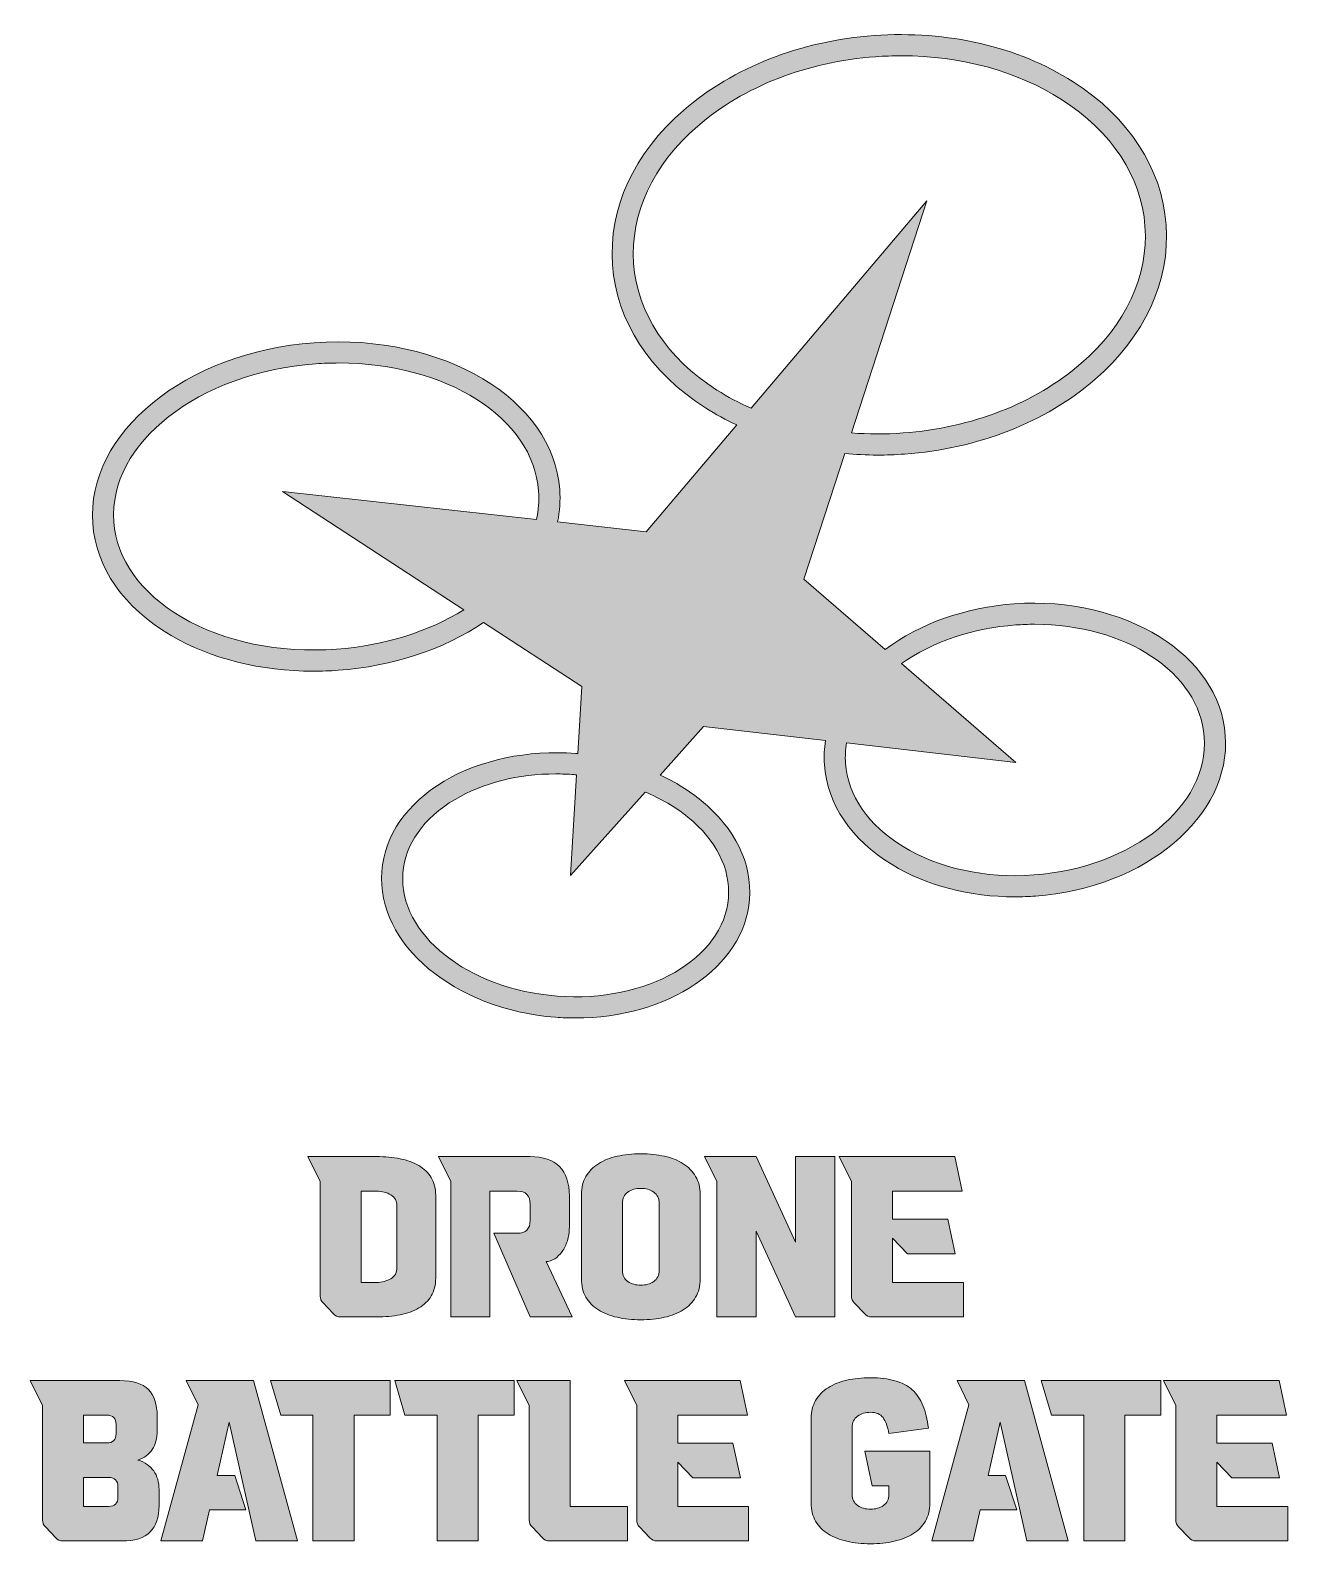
# Model space of a CAD drawing. Header units: millimetres. Extents: x 64.2 to 146.5, y -197.8 to -98.9.
import ezdxf

# ---------------------------------------------------------------- set-up
doc = ezdxf.new("R2010")
doc.units = ezdxf.units.MM
doc.header["$MEASUREMENT"] = 0
doc.layers.add('Layer 1', color=7, linetype='Continuous', lineweight=0)

# ---------------------------------------------------------------- blocks, each defined once
blk = doc.blocks.new('Block_1')
at = {"layer": 'Layer 1', "true_color": 0x858a8e, "transparency": 33554687}
h = blk.add_hatch(color=252, dxfattribs=at)
h.dxf.hatch_style = 2
edge = h.paths.add_edge_path()
edge.add_spline(control_points=[(85.862, -174.781), (85.862, -174.781), (85.862, -180.749), (85.862, -180.749), (85.862, -180.749), (86.851, -180.749), (86.851, -180.749), (87.217, -180.749), (87.532, -180.668), (87.797, -180.505), (88.061, -180.342), (88.193, -180.098), (88.193, -179.772), (88.193, -179.772), (88.193, -175.757), (88.193, -175.757), (88.193, -175.432), (88.061, -175.188), (87.797, -175.025), (87.532, -174.863), (87.217, -174.781), (86.851, -174.781), (86.851, -174.781), (85.862, -174.781), (85.862, -174.781)], knot_values=[0, 0, 0, 0, 1, 1, 1, 2, 2, 2, 3, 3, 3, 4, 4, 4, 5, 5, 5, 6, 6, 6, 7, 7, 7, 8, 8, 8, 8], degree=3, periodic=0)
edge = h.paths.add_edge_path()
edge.add_spline(control_points=[(86.851, -172.524), (87.412, -172.524), (87.929, -172.571), (88.401, -172.664), (88.872, -172.758), (89.281, -172.906), (89.627, -173.109), (89.973, -173.313), (90.243, -173.575), (90.439, -173.897), (90.634, -174.218), (90.731, -174.606), (90.731, -175.062), (90.731, -175.062), (90.731, -180.468), (90.731, -180.468), (90.731, -180.924), (90.634, -181.312), (90.439, -181.633), (90.243, -181.955), (89.973, -182.217), (89.627, -182.421), (89.281, -182.624), (88.872, -182.772), (88.401, -182.866), (87.929, -182.959), (87.412, -183.006), (86.851, -183.006), (86.851, -183.006), (84.496, -183.006), (84.496, -183.006), (84.317, -183.006), (84.166, -182.941), (84.044, -182.811), (84.044, -182.811), (83.361, -182.091), (83.361, -182.091), (83.239, -181.961), (83.178, -181.81), (83.178, -181.639), (83.178, -181.639), (83.178, -174.159), (83.178, -174.159), (83.178, -174.159), (82.372, -172.524), (82.372, -172.524), (82.372, -172.524), (86.851, -172.524), (86.851, -172.524)], knot_values=[0, 0, 0, 0, 1, 1, 1, 2, 2, 2, 3, 3, 3, 4, 4, 4, 5, 5, 5, 6, 6, 6, 7, 7, 7, 8, 8, 8, 9, 9, 9, 10, 10, 10, 11, 11, 11, 12, 12, 12, 13, 13, 13, 14, 14, 14, 15, 15, 15, 16, 16, 16, 16], degree=3, periodic=0)
h = blk.add_hatch(color=252, dxfattribs=at)
h.dxf.hatch_style = 2
edge = h.paths.add_edge_path()
edge.add_spline(control_points=[(91.708, -183.006), (91.708, -183.006), (91.708, -174.159), (91.708, -174.159), (91.708, -174.159), (90.902, -172.524), (90.902, -172.524), (90.902, -172.524), (96.906, -172.524), (96.906, -172.524), (97.752, -172.524), (98.391, -172.741), (98.822, -173.176), (99.253, -173.612), (99.469, -174.248), (99.469, -175.086), (99.469, -175.086), (99.469, -177.161), (99.469, -177.161), (99.469, -177.47), (99.426, -177.759), (99.341, -178.027), (99.255, -178.296), (99.141, -178.53), (98.999, -178.729), (98.857, -178.928), (98.694, -179.087), (98.511, -179.205), (98.328, -179.323), (98.139, -179.382), (97.944, -179.382), (97.944, -179.382), (99.652, -183.006), (99.652, -183.006), (99.652, -183.006), (96.906, -183.006), (96.906, -183.006), (96.906, -183.006), (94.527, -177.539), (94.527, -177.539), (94.527, -177.539), (96.052, -177.539), (96.052, -177.539), (96.621, -177.539), (96.906, -177.256), (96.906, -176.689), (96.906, -176.689), (96.906, -175.632), (96.906, -175.632), (96.906, -175.065), (96.621, -174.781), (96.052, -174.781), (96.052, -174.781), (94.27, -174.781), (94.27, -174.781), (94.27, -174.781), (94.27, -183.006), (94.27, -183.006), (94.27, -183.006), (91.708, -183.006), (91.708, -183.006)], knot_values=[0, 0, 0, 0, 1, 1, 1, 2, 2, 2, 3, 3, 3, 4, 4, 4, 5, 5, 5, 6, 6, 6, 7, 7, 7, 8, 8, 8, 9, 9, 9, 10, 10, 10, 11, 11, 11, 12, 12, 12, 13, 13, 13, 14, 14, 14, 15, 15, 15, 16, 16, 16, 17, 17, 17, 18, 18, 18, 19, 19, 19, 20, 20, 20, 20], degree=3, periodic=0)
h = blk.add_hatch(color=252, dxfattribs=at)
h.dxf.hatch_style = 2
edge = h.paths.add_edge_path()
edge.add_spline(control_points=[(102.947, -179.955), (102.947, -180.281), (103.064, -180.525), (103.301, -180.688), (103.536, -180.851), (103.817, -180.932), (104.143, -180.932), (104.468, -180.932), (104.749, -180.851), (104.985, -180.688), (105.221, -180.525), (105.339, -180.281), (105.339, -179.955), (105.339, -179.955), (105.339, -175.574), (105.339, -175.574), (105.339, -175.249), (105.221, -175.005), (104.985, -174.842), (104.749, -174.68), (104.468, -174.598), (104.143, -174.598), (103.817, -174.598), (103.536, -174.68), (103.301, -174.842), (103.064, -175.005), (102.947, -175.249), (102.947, -175.574), (102.947, -175.574), (102.947, -179.955), (102.947, -179.955)], knot_values=[0, 0, 0, 0, 1, 1, 1, 2, 2, 2, 3, 3, 3, 4, 4, 4, 5, 5, 5, 6, 6, 6, 7, 7, 7, 8, 8, 8, 9, 9, 9, 10, 10, 10, 10], degree=3, periodic=0)
edge = h.paths.add_edge_path()
edge.add_spline(control_points=[(100.262, -175.001), (100.262, -174.546), (100.36, -174.151), (100.555, -173.817), (100.75, -173.484), (101.021, -173.207), (101.366, -172.987), (101.712, -172.768), (102.121, -172.605), (102.593, -172.499), (103.064, -172.394), (103.581, -172.341), (104.143, -172.341), (104.704, -172.341), (105.221, -172.394), (105.692, -172.499), (106.164, -172.605), (106.573, -172.768), (106.919, -172.987), (107.265, -173.207), (107.535, -173.484), (107.73, -173.817), (107.926, -174.151), (108.023, -174.546), (108.023, -175.001), (108.023, -175.001), (108.023, -180.529), (108.023, -180.529), (108.023, -180.985), (107.926, -181.379), (107.73, -181.713), (107.535, -182.046), (107.265, -182.323), (106.919, -182.543), (106.573, -182.762), (106.164, -182.925), (105.692, -183.031), (105.221, -183.136), (104.704, -183.189), (104.143, -183.189), (103.581, -183.189), (103.064, -183.136), (102.593, -183.031), (102.121, -182.925), (101.712, -182.762), (101.366, -182.543), (101.021, -182.323), (100.75, -182.046), (100.555, -181.713), (100.36, -181.379), (100.262, -180.985), (100.262, -180.529), (100.262, -180.529), (100.262, -175.001), (100.262, -175.001)], knot_values=[0, 0, 0, 0, 1, 1, 1, 2, 2, 2, 3, 3, 3, 4, 4, 4, 5, 5, 5, 6, 6, 6, 7, 7, 7, 8, 8, 8, 9, 9, 9, 10, 10, 10, 11, 11, 11, 12, 12, 12, 13, 13, 13, 14, 14, 14, 15, 15, 15, 16, 16, 16, 17, 17, 17, 18, 18, 18, 18], degree=3, periodic=0)
h = blk.add_hatch(color=252, dxfattribs=at)
h.dxf.hatch_style = 2
edge = h.paths.add_edge_path()
edge.add_spline(control_points=[(111.684, -177.405), (111.684, -177.405), (111.684, -183.006), (111.684, -183.006), (111.684, -183.006), (109.121, -183.006), (109.121, -183.006), (109.121, -183.006), (109.121, -174.159), (109.121, -174.159), (109.121, -174.159), (108.316, -172.524), (108.316, -172.524), (108.316, -172.524), (111.684, -172.524), (111.684, -172.524), (111.684, -172.524), (114.259, -178.125), (114.259, -178.125), (114.259, -178.125), (114.259, -172.524), (114.259, -172.524), (114.259, -172.524), (116.822, -172.524), (116.822, -172.524), (116.822, -172.524), (116.822, -183.006), (116.822, -183.006), (116.822, -183.006), (114.259, -183.006), (114.259, -183.006), (114.259, -183.006), (111.684, -177.405), (111.684, -177.405)], knot_values=[0, 0, 0, 0, 1, 1, 1, 2, 2, 2, 3, 3, 3, 4, 4, 4, 5, 5, 5, 6, 6, 6, 7, 7, 7, 8, 8, 8, 9, 9, 9, 10, 10, 10, 11, 11, 11, 11], degree=3, periodic=0)
h = blk.add_hatch(color=252, dxfattribs=at)
h.dxf.hatch_style = 2
edge = h.paths.add_edge_path()
edge.add_spline(control_points=[(125.242, -180.749), (125.242, -180.749), (125.242, -183.006), (125.242, -183.006), (125.242, -183.006), (119.238, -183.006), (119.238, -183.006), (119.059, -183.006), (118.909, -182.941), (118.786, -182.811), (118.786, -182.811), (118.103, -182.091), (118.103, -182.091), (117.981, -181.961), (117.92, -181.81), (117.92, -181.639), (117.92, -181.639), (117.92, -174.159), (117.92, -174.159), (117.92, -174.159), (117.115, -172.524), (117.115, -172.524), (117.115, -172.524), (124.681, -172.524), (124.681, -172.524), (124.681, -172.524), (125.169, -174.781), (125.169, -174.781), (125.169, -174.781), (120.605, -174.781), (120.605, -174.781), (120.605, -174.781), (120.605, -176.624), (120.605, -176.624), (120.605, -176.624), (124.217, -176.624), (124.217, -176.624), (124.217, -176.624), (124.705, -178.882), (124.705, -178.882), (124.705, -178.882), (121.581, -178.882), (121.581, -178.882), (121.581, -178.882), (120.605, -177.856), (120.605, -177.856), (120.605, -177.856), (120.605, -180.749), (120.605, -180.749), (120.605, -180.749), (125.242, -180.749), (125.242, -180.749)], knot_values=[0, 0, 0, 0, 1, 1, 1, 2, 2, 2, 3, 3, 3, 4, 4, 4, 5, 5, 5, 6, 6, 6, 7, 7, 7, 8, 8, 8, 9, 9, 9, 10, 10, 10, 11, 11, 11, 12, 12, 12, 13, 13, 13, 14, 14, 14, 15, 15, 15, 16, 16, 16, 17, 17, 17, 17], degree=3, periodic=0)
h = blk.add_hatch(color=252, dxfattribs=at)
h.dxf.hatch_style = 2
edge = h.paths.add_edge_path()
edge.add_spline(control_points=[(123.046, -191.78), (123.046, -191.78), (123.046, -195.173), (123.046, -195.173), (123.046, -195.629), (122.948, -196.023), (122.752, -196.357), (122.557, -196.69), (122.287, -196.967), (121.941, -197.186), (121.595, -197.406), (121.186, -197.569), (120.715, -197.675), (120.243, -197.78), (119.726, -197.833), (119.165, -197.833), (118.604, -197.833), (118.087, -197.78), (117.615, -197.675), (117.143, -197.569), (116.734, -197.406), (116.389, -197.186), (116.043, -196.967), (115.772, -196.69), (115.577, -196.357), (115.382, -196.023), (115.284, -195.629), (115.284, -195.173), (115.284, -195.173), (115.284, -189.645), (115.284, -189.645), (115.284, -189.189), (115.382, -188.795), (115.577, -188.461), (115.772, -188.128), (116.043, -187.851), (116.389, -187.631), (116.734, -187.412), (117.143, -187.249), (117.615, -187.143), (118.087, -187.037), (118.604, -186.984), (119.165, -186.984), (119.783, -186.984), (120.316, -187.048), (120.763, -187.174), (121.211, -187.3), (121.585, -187.497), (121.886, -187.765), (122.187, -188.034), (122.423, -188.376), (122.594, -188.791), (122.765, -189.205), (122.883, -189.698), (122.948, -190.267), (122.948, -190.267), (120.373, -190.633), (120.373, -190.633), (120.283, -190.169), (120.153, -189.822), (119.983, -189.59), (119.812, -189.358), (119.539, -189.242), (119.165, -189.242), (118.839, -189.242), (118.559, -189.324), (118.323, -189.486), (118.087, -189.649), (117.969, -189.893), (117.969, -190.218), (117.969, -190.218), (117.969, -194.599), (117.969, -194.599), (117.969, -194.925), (118.087, -195.169), (118.323, -195.332), (118.559, -195.494), (118.839, -195.575), (119.165, -195.575), (119.49, -195.575), (119.771, -195.494), (120.007, -195.332), (120.243, -195.169), (120.361, -194.925), (120.361, -194.599), (120.361, -194.599), (120.361, -194.038), (120.361, -194.038), (120.361, -194.038), (119.275, -194.038), (119.275, -194.038), (119.275, -194.038), (118.787, -191.78), (118.787, -191.78), (118.787, -191.78), (123.046, -191.78), (123.046, -191.78)], knot_values=[0, 0, 0, 0, 1, 1, 1, 2, 2, 2, 3, 3, 3, 4, 4, 4, 5, 5, 5, 6, 6, 6, 7, 7, 7, 8, 8, 8, 9, 9, 9, 10, 10, 10, 11, 11, 11, 12, 12, 12, 13, 13, 13, 14, 14, 14, 15, 15, 15, 16, 16, 16, 17, 17, 17, 18, 18, 18, 19, 19, 19, 20, 20, 20, 21, 21, 21, 22, 22, 22, 23, 23, 23, 24, 24, 24, 25, 25, 25, 26, 26, 26, 27, 27, 27, 28, 28, 28, 29, 29, 29, 30, 30, 30, 31, 31, 31, 32, 32, 32, 32], degree=3, periodic=0)
h = blk.add_hatch(color=252, dxfattribs=at)
h.dxf.hatch_style = 2
edge = h.paths.add_edge_path()
edge.add_spline(control_points=[(69.339, -195.392), (69.746, -195.392), (69.95, -195.189), (69.95, -194.782), (69.95, -194.782), (69.95, -194.111), (69.95, -194.111), (69.95, -193.705), (69.746, -193.501), (69.339, -193.501), (69.339, -193.501), (67.704, -193.501), (67.704, -193.501), (67.704, -193.501), (67.704, -195.392), (67.704, -195.392), (67.704, -195.392), (69.339, -195.392), (69.339, -195.392)], knot_values=[0, 0, 0, 0, 1, 1, 1, 2, 2, 2, 3, 3, 3, 4, 4, 4, 5, 5, 5, 6, 6, 6, 6], degree=3, periodic=0)
edge = h.paths.add_edge_path()
edge.add_spline(control_points=[(67.704, -191.243), (67.704, -191.243), (69.217, -191.243), (69.217, -191.243), (69.624, -191.243), (69.828, -191.04), (69.828, -190.633), (69.828, -190.633), (69.828, -190.035), (69.828, -190.035), (69.828, -189.629), (69.624, -189.425), (69.217, -189.425), (69.217, -189.425), (67.704, -189.425), (67.704, -189.425), (67.704, -189.425), (67.704, -191.243), (67.704, -191.243)], knot_values=[0, 0, 0, 0, 1, 1, 1, 2, 2, 2, 3, 3, 3, 4, 4, 4, 5, 5, 5, 6, 6, 6, 6], degree=3, periodic=0)
edge = h.paths.add_edge_path()
edge.add_spline(control_points=[(72.512, -190.45), (72.512, -190.938), (72.406, -191.345), (72.195, -191.671), (71.983, -191.996), (71.67, -192.228), (71.255, -192.366), (71.711, -192.504), (72.055, -192.738), (72.287, -193.068), (72.518, -193.397), (72.634, -193.806), (72.634, -194.294), (72.634, -194.294), (72.634, -195.332), (72.634, -195.332), (72.634, -196.096), (72.443, -196.674), (72.061, -197.064), (71.678, -197.455), (71.056, -197.65), (70.194, -197.65), (70.194, -197.65), (66.337, -197.65), (66.337, -197.65), (66.158, -197.65), (66.008, -197.585), (65.886, -197.455), (65.886, -197.455), (65.202, -196.735), (65.202, -196.735), (65.08, -196.605), (65.019, -196.454), (65.019, -196.283), (65.019, -196.283), (65.019, -188.803), (65.019, -188.803), (65.019, -188.803), (64.214, -187.167), (64.214, -187.167), (64.214, -187.167), (70.072, -187.167), (70.072, -187.167), (70.934, -187.167), (71.556, -187.363), (71.939, -187.753), (72.321, -188.144), (72.512, -188.721), (72.512, -189.486), (72.512, -189.486), (72.512, -190.45), (72.512, -190.45)], knot_values=[0, 0, 0, 0, 1, 1, 1, 2, 2, 2, 3, 3, 3, 4, 4, 4, 5, 5, 5, 6, 6, 6, 7, 7, 7, 8, 8, 8, 9, 9, 9, 10, 10, 10, 11, 11, 11, 12, 12, 12, 13, 13, 13, 14, 14, 14, 15, 15, 15, 16, 16, 16, 17, 17, 17, 17], degree=3, periodic=0)
h = blk.add_hatch(color=252, dxfattribs=at)
h.dxf.hatch_style = 2
edge = h.paths.add_edge_path()
edge.add_spline(control_points=[(77.223, -189.889), (77.223, -189.889), (76.442, -193.367), (76.442, -193.367), (76.442, -193.367), (77.589, -193.367), (77.589, -193.367), (77.589, -193.367), (78.321, -195.624), (78.321, -195.624), (78.321, -195.624), (75.929, -195.624), (75.929, -195.624), (75.929, -195.624), (75.478, -197.65), (75.478, -197.65), (75.478, -197.65), (72.756, -197.65), (72.756, -197.65), (72.756, -197.65), (75.185, -188.742), (75.185, -188.742), (75.185, -188.742), (74.416, -187.167), (74.416, -187.167), (74.416, -187.167), (78.821, -187.167), (78.821, -187.167), (78.821, -187.167), (81.689, -197.65), (81.689, -197.65), (81.689, -197.65), (78.968, -197.65), (78.968, -197.65), (78.968, -197.65), (77.223, -189.889), (77.223, -189.889)], knot_values=[0, 0, 0, 0, 1, 1, 1, 2, 2, 2, 3, 3, 3, 4, 4, 4, 5, 5, 5, 6, 6, 6, 7, 7, 7, 8, 8, 8, 9, 9, 9, 10, 10, 10, 11, 11, 11, 12, 12, 12, 12], degree=3, periodic=0)
h = blk.add_hatch(color=252, dxfattribs=at)
h.dxf.hatch_style = 2
edge = h.paths.add_edge_path()
edge.add_spline(control_points=[(79.92, -187.167), (79.92, -187.167), (87.742, -187.167), (87.742, -187.167), (87.742, -187.167), (87.742, -189.425), (87.742, -189.425), (87.742, -189.425), (85.387, -189.425), (85.387, -189.425), (85.387, -189.425), (85.387, -197.65), (85.387, -197.65), (85.387, -197.65), (82.702, -197.65), (82.702, -197.65), (82.702, -197.65), (82.702, -189.425), (82.702, -189.425), (82.702, -189.425), (80.591, -189.425), (80.591, -189.425), (80.591, -189.425), (79.92, -187.167), (79.92, -187.167)], knot_values=[0, 0, 0, 0, 1, 1, 1, 2, 2, 2, 3, 3, 3, 4, 4, 4, 5, 5, 5, 6, 6, 6, 7, 7, 7, 8, 8, 8, 8], degree=3, periodic=0)
h = blk.add_hatch(color=252, dxfattribs=at)
h.dxf.hatch_style = 2
edge = h.paths.add_edge_path()
edge.add_spline(control_points=[(88.047, -187.167), (88.047, -187.167), (95.869, -187.167), (95.869, -187.167), (95.869, -187.167), (95.869, -189.425), (95.869, -189.425), (95.869, -189.425), (93.514, -189.425), (93.514, -189.425), (93.514, -189.425), (93.514, -197.65), (93.514, -197.65), (93.514, -197.65), (90.829, -197.65), (90.829, -197.65), (90.829, -197.65), (90.829, -189.425), (90.829, -189.425), (90.829, -189.425), (88.718, -189.425), (88.718, -189.425), (88.718, -189.425), (88.047, -187.167), (88.047, -187.167)], knot_values=[0, 0, 0, 0, 1, 1, 1, 2, 2, 2, 3, 3, 3, 4, 4, 4, 5, 5, 5, 6, 6, 6, 7, 7, 7, 8, 8, 8, 8], degree=3, periodic=0)
h = blk.add_hatch(color=252, dxfattribs=at)
h.dxf.hatch_style = 2
edge = h.paths.add_edge_path()
edge.add_spline(control_points=[(103.264, -197.65), (103.264, -197.65), (98.163, -197.65), (98.163, -197.65), (97.984, -197.65), (97.834, -197.585), (97.712, -197.455), (97.712, -197.455), (97.029, -196.735), (97.029, -196.735), (96.907, -196.605), (96.845, -196.454), (96.845, -196.283), (96.845, -196.283), (96.845, -188.803), (96.845, -188.803), (96.845, -188.803), (96.04, -187.167), (96.04, -187.167), (96.04, -187.167), (99.53, -187.167), (99.53, -187.167), (99.53, -187.167), (99.53, -195.392), (99.53, -195.392), (99.53, -195.392), (103.264, -195.392), (103.264, -195.392), (103.264, -195.392), (103.264, -197.65), (103.264, -197.65)], knot_values=[0, 0, 0, 0, 1, 1, 1, 2, 2, 2, 3, 3, 3, 4, 4, 4, 5, 5, 5, 6, 6, 6, 7, 7, 7, 8, 8, 8, 9, 9, 9, 10, 10, 10, 10], degree=3, periodic=0)
h = blk.add_hatch(color=252, dxfattribs=at)
h.dxf.hatch_style = 2
edge = h.paths.add_edge_path()
edge.add_spline(control_points=[(111.196, -195.392), (111.196, -195.392), (111.196, -197.65), (111.196, -197.65), (111.196, -197.65), (105.192, -197.65), (105.192, -197.65), (105.013, -197.65), (104.863, -197.585), (104.741, -197.455), (104.741, -197.455), (104.057, -196.735), (104.057, -196.735), (103.935, -196.605), (103.874, -196.454), (103.874, -196.283), (103.874, -196.283), (103.874, -188.803), (103.874, -188.803), (103.874, -188.803), (103.069, -187.167), (103.069, -187.167), (103.069, -187.167), (110.635, -187.167), (110.635, -187.167), (110.635, -187.167), (111.123, -189.425), (111.123, -189.425), (111.123, -189.425), (106.559, -189.425), (106.559, -189.425), (106.559, -189.425), (106.559, -191.268), (106.559, -191.268), (106.559, -191.268), (110.171, -191.268), (110.171, -191.268), (110.171, -191.268), (110.659, -193.525), (110.659, -193.525), (110.659, -193.525), (107.535, -193.525), (107.535, -193.525), (107.535, -193.525), (106.559, -192.5), (106.559, -192.5), (106.559, -192.5), (106.559, -195.392), (106.559, -195.392), (106.559, -195.392), (111.196, -195.392), (111.196, -195.392)], knot_values=[0, 0, 0, 0, 1, 1, 1, 2, 2, 2, 3, 3, 3, 4, 4, 4, 5, 5, 5, 6, 6, 6, 7, 7, 7, 8, 8, 8, 9, 9, 9, 10, 10, 10, 11, 11, 11, 12, 12, 12, 13, 13, 13, 14, 14, 14, 15, 15, 15, 16, 16, 16, 17, 17, 17, 17], degree=3, periodic=0)
h = blk.add_hatch(color=252, dxfattribs=at)
h.dxf.hatch_style = 2
edge = h.paths.add_edge_path()
edge.add_spline(control_points=[(127.634, -189.889), (127.634, -189.889), (126.853, -193.367), (126.853, -193.367), (126.853, -193.367), (128, -193.367), (128, -193.367), (128, -193.367), (128.732, -195.624), (128.732, -195.624), (128.732, -195.624), (126.34, -195.624), (126.34, -195.624), (126.34, -195.624), (125.889, -197.65), (125.889, -197.65), (125.889, -197.65), (123.167, -197.65), (123.167, -197.65), (123.167, -197.65), (125.596, -188.742), (125.596, -188.742), (125.596, -188.742), (124.827, -187.167), (124.827, -187.167), (124.827, -187.167), (129.232, -187.167), (129.232, -187.167), (129.232, -187.167), (132.1, -197.65), (132.1, -197.65), (132.1, -197.65), (129.379, -197.65), (129.379, -197.65), (129.379, -197.65), (127.634, -189.889), (127.634, -189.889)], knot_values=[0, 0, 0, 0, 1, 1, 1, 2, 2, 2, 3, 3, 3, 4, 4, 4, 5, 5, 5, 6, 6, 6, 7, 7, 7, 8, 8, 8, 9, 9, 9, 10, 10, 10, 11, 11, 11, 12, 12, 12, 12], degree=3, periodic=0)
h = blk.add_hatch(color=252, dxfattribs=at)
h.dxf.hatch_style = 2
edge = h.paths.add_edge_path()
edge.add_spline(control_points=[(130.331, -187.167), (130.331, -187.167), (138.153, -187.167), (138.153, -187.167), (138.153, -187.167), (138.153, -189.425), (138.153, -189.425), (138.153, -189.425), (135.798, -189.425), (135.798, -189.425), (135.798, -189.425), (135.798, -197.65), (135.798, -197.65), (135.798, -197.65), (133.113, -197.65), (133.113, -197.65), (133.113, -197.65), (133.113, -189.425), (133.113, -189.425), (133.113, -189.425), (131.002, -189.425), (131.002, -189.425), (131.002, -189.425), (130.331, -187.167), (130.331, -187.167)], knot_values=[0, 0, 0, 0, 1, 1, 1, 2, 2, 2, 3, 3, 3, 4, 4, 4, 5, 5, 5, 6, 6, 6, 7, 7, 7, 8, 8, 8, 8], degree=3, periodic=0)
h = blk.add_hatch(color=252, dxfattribs=at)
h.dxf.hatch_style = 2
edge = h.paths.add_edge_path()
edge.add_spline(control_points=[(146.451, -195.392), (146.451, -195.392), (146.451, -197.65), (146.451, -197.65), (146.451, -197.65), (140.447, -197.65), (140.447, -197.65), (140.268, -197.65), (140.118, -197.585), (139.996, -197.455), (139.996, -197.455), (139.312, -196.735), (139.312, -196.735), (139.19, -196.605), (139.129, -196.454), (139.129, -196.283), (139.129, -196.283), (139.129, -188.803), (139.129, -188.803), (139.129, -188.803), (138.324, -187.167), (138.324, -187.167), (138.324, -187.167), (145.89, -187.167), (145.89, -187.167), (145.89, -187.167), (146.378, -189.425), (146.378, -189.425), (146.378, -189.425), (141.814, -189.425), (141.814, -189.425), (141.814, -189.425), (141.814, -191.268), (141.814, -191.268), (141.814, -191.268), (145.426, -191.268), (145.426, -191.268), (145.426, -191.268), (145.914, -193.525), (145.914, -193.525), (145.914, -193.525), (142.79, -193.525), (142.79, -193.525), (142.79, -193.525), (141.814, -192.5), (141.814, -192.5), (141.814, -192.5), (141.814, -195.392), (141.814, -195.392), (141.814, -195.392), (146.451, -195.392), (146.451, -195.392)], knot_values=[0, 0, 0, 0, 1, 1, 1, 2, 2, 2, 3, 3, 3, 4, 4, 4, 5, 5, 5, 6, 6, 6, 7, 7, 7, 8, 8, 8, 9, 9, 9, 10, 10, 10, 11, 11, 11, 12, 12, 12, 13, 13, 13, 14, 14, 14, 15, 15, 15, 16, 16, 16, 17, 17, 17, 17], degree=3, periodic=0)
at = {"layer": 'Layer 1'}
for points, knots in [([(86.851, -172.524), (87.412, -172.524), (87.929, -172.571), (88.401, -172.664), (88.872, -172.758), (89.281, -172.906), (89.627, -173.109), (89.973, -173.313), (90.243, -173.575), (90.439, -173.897), (90.634, -174.218), (90.731, -174.606), (90.731, -175.062), (90.731, -175.062), (90.731, -180.468), (90.731, -180.468), (90.731, -180.924), (90.634, -181.312), (90.439, -181.633), (90.243, -181.955), (89.973, -182.217), (89.627, -182.421), (89.281, -182.624), (88.872, -182.772), (88.401, -182.866), (87.929, -182.959), (87.412, -183.006), (86.851, -183.006), (86.851, -183.006), (84.496, -183.006), (84.496, -183.006), (84.317, -183.006), (84.166, -182.941), (84.044, -182.811), (84.044, -182.811), (83.361, -182.091), (83.361, -182.091), (83.239, -181.961), (83.178, -181.81), (83.178, -181.639), (83.178, -181.639), (83.178, -174.159), (83.178, -174.159), (83.178, -174.159), (82.372, -172.524), (82.372, -172.524), (82.372, -172.524), (86.851, -172.524), (86.851, -172.524)], [0, 0, 0, 0, 1, 1, 1, 2, 2, 2, 3, 3, 3, 4, 4, 4, 5, 5, 5, 6, 6, 6, 7, 7, 7, 8, 8, 8, 9, 9, 9, 10, 10, 10, 11, 11, 11, 12, 12, 12, 13, 13, 13, 14, 14, 14, 15, 15, 15, 16, 16, 16, 16]), ([(91.708, -183.006), (91.708, -183.006), (91.708, -174.159), (91.708, -174.159), (91.708, -174.159), (90.902, -172.524), (90.902, -172.524), (90.902, -172.524), (96.906, -172.524), (96.906, -172.524), (97.752, -172.524), (98.391, -172.741), (98.822, -173.176), (99.253, -173.612), (99.469, -174.248), (99.469, -175.086), (99.469, -175.086), (99.469, -177.161), (99.469, -177.161), (99.469, -177.47), (99.426, -177.759), (99.341, -178.027), (99.255, -178.296), (99.141, -178.53), (98.999, -178.729), (98.857, -178.928), (98.694, -179.087), (98.511, -179.205), (98.328, -179.323), (98.139, -179.382), (97.944, -179.382), (97.944, -179.382), (99.652, -183.006), (99.652, -183.006), (99.652, -183.006), (96.906, -183.006), (96.906, -183.006), (96.906, -183.006), (94.527, -177.539), (94.527, -177.539), (94.527, -177.539), (96.052, -177.539), (96.052, -177.539), (96.621, -177.539), (96.906, -177.256), (96.906, -176.689), (96.906, -176.689), (96.906, -175.632), (96.906, -175.632), (96.906, -175.065), (96.621, -174.781), (96.052, -174.781), (96.052, -174.781), (94.27, -174.781), (94.27, -174.781), (94.27, -174.781), (94.27, -183.006), (94.27, -183.006), (94.27, -183.006), (91.708, -183.006), (91.708, -183.006)], [0, 0, 0, 0, 1, 1, 1, 2, 2, 2, 3, 3, 3, 4, 4, 4, 5, 5, 5, 6, 6, 6, 7, 7, 7, 8, 8, 8, 9, 9, 9, 10, 10, 10, 11, 11, 11, 12, 12, 12, 13, 13, 13, 14, 14, 14, 15, 15, 15, 16, 16, 16, 17, 17, 17, 18, 18, 18, 19, 19, 19, 20, 20, 20, 20]), ([(100.262, -175.001), (100.262, -174.546), (100.36, -174.151), (100.555, -173.817), (100.75, -173.484), (101.021, -173.207), (101.366, -172.987), (101.712, -172.768), (102.121, -172.605), (102.593, -172.499), (103.064, -172.394), (103.581, -172.341), (104.143, -172.341), (104.704, -172.341), (105.221, -172.394), (105.692, -172.499), (106.164, -172.605), (106.573, -172.768), (106.919, -172.987), (107.265, -173.207), (107.535, -173.484), (107.73, -173.817), (107.926, -174.151), (108.023, -174.546), (108.023, -175.001), (108.023, -175.001), (108.023, -180.529), (108.023, -180.529), (108.023, -180.985), (107.926, -181.379), (107.73, -181.713), (107.535, -182.046), (107.265, -182.323), (106.919, -182.543), (106.573, -182.762), (106.164, -182.925), (105.692, -183.031), (105.221, -183.136), (104.704, -183.189), (104.143, -183.189), (103.581, -183.189), (103.064, -183.136), (102.593, -183.031), (102.121, -182.925), (101.712, -182.762), (101.366, -182.543), (101.021, -182.323), (100.75, -182.046), (100.555, -181.713), (100.36, -181.379), (100.262, -180.985), (100.262, -180.529), (100.262, -180.529), (100.262, -175.001), (100.262, -175.001)], [0, 0, 0, 0, 1, 1, 1, 2, 2, 2, 3, 3, 3, 4, 4, 4, 5, 5, 5, 6, 6, 6, 7, 7, 7, 8, 8, 8, 9, 9, 9, 10, 10, 10, 11, 11, 11, 12, 12, 12, 13, 13, 13, 14, 14, 14, 15, 15, 15, 16, 16, 16, 17, 17, 17, 18, 18, 18, 18]), ([(111.684, -177.405), (111.684, -177.405), (111.684, -183.006), (111.684, -183.006), (111.684, -183.006), (109.121, -183.006), (109.121, -183.006), (109.121, -183.006), (109.121, -174.159), (109.121, -174.159), (109.121, -174.159), (108.316, -172.524), (108.316, -172.524), (108.316, -172.524), (111.684, -172.524), (111.684, -172.524), (111.684, -172.524), (114.259, -178.125), (114.259, -178.125), (114.259, -178.125), (114.259, -172.524), (114.259, -172.524), (114.259, -172.524), (116.822, -172.524), (116.822, -172.524), (116.822, -172.524), (116.822, -183.006), (116.822, -183.006), (116.822, -183.006), (114.259, -183.006), (114.259, -183.006), (114.259, -183.006), (111.684, -177.405), (111.684, -177.405)], [0, 0, 0, 0, 1, 1, 1, 2, 2, 2, 3, 3, 3, 4, 4, 4, 5, 5, 5, 6, 6, 6, 7, 7, 7, 8, 8, 8, 9, 9, 9, 10, 10, 10, 11, 11, 11, 11]), ([(125.242, -180.749), (125.242, -180.749), (125.242, -183.006), (125.242, -183.006), (125.242, -183.006), (119.238, -183.006), (119.238, -183.006), (119.059, -183.006), (118.909, -182.941), (118.786, -182.811), (118.786, -182.811), (118.103, -182.091), (118.103, -182.091), (117.981, -181.961), (117.92, -181.81), (117.92, -181.639), (117.92, -181.639), (117.92, -174.159), (117.92, -174.159), (117.92, -174.159), (117.115, -172.524), (117.115, -172.524), (117.115, -172.524), (124.681, -172.524), (124.681, -172.524), (124.681, -172.524), (125.169, -174.781), (125.169, -174.781), (125.169, -174.781), (120.605, -174.781), (120.605, -174.781), (120.605, -174.781), (120.605, -176.624), (120.605, -176.624), (120.605, -176.624), (124.217, -176.624), (124.217, -176.624), (124.217, -176.624), (124.705, -178.882), (124.705, -178.882), (124.705, -178.882), (121.581, -178.882), (121.581, -178.882), (121.581, -178.882), (120.605, -177.856), (120.605, -177.856), (120.605, -177.856), (120.605, -180.749), (120.605, -180.749), (120.605, -180.749), (125.242, -180.749), (125.242, -180.749)], [0, 0, 0, 0, 1, 1, 1, 2, 2, 2, 3, 3, 3, 4, 4, 4, 5, 5, 5, 6, 6, 6, 7, 7, 7, 8, 8, 8, 9, 9, 9, 10, 10, 10, 11, 11, 11, 12, 12, 12, 13, 13, 13, 14, 14, 14, 15, 15, 15, 16, 16, 16, 17, 17, 17, 17]), ([(85.862, -174.781), (85.862, -174.781), (85.862, -180.749), (85.862, -180.749), (85.862, -180.749), (86.851, -180.749), (86.851, -180.749), (87.217, -180.749), (87.532, -180.668), (87.797, -180.505), (88.061, -180.342), (88.193, -180.098), (88.193, -179.772), (88.193, -179.772), (88.193, -175.757), (88.193, -175.757), (88.193, -175.432), (88.061, -175.188), (87.797, -175.025), (87.532, -174.863), (87.217, -174.781), (86.851, -174.781), (86.851, -174.781), (85.862, -174.781), (85.862, -174.781)], [0, 0, 0, 0, 1, 1, 1, 2, 2, 2, 3, 3, 3, 4, 4, 4, 5, 5, 5, 6, 6, 6, 7, 7, 7, 8, 8, 8, 8]), ([(102.947, -179.955), (102.947, -180.281), (103.064, -180.525), (103.301, -180.688), (103.536, -180.851), (103.817, -180.932), (104.143, -180.932), (104.468, -180.932), (104.749, -180.851), (104.985, -180.688), (105.221, -180.525), (105.339, -180.281), (105.339, -179.955), (105.339, -179.955), (105.339, -175.574), (105.339, -175.574), (105.339, -175.249), (105.221, -175.005), (104.985, -174.842), (104.749, -174.68), (104.468, -174.598), (104.143, -174.598), (103.817, -174.598), (103.536, -174.68), (103.301, -174.842), (103.064, -175.005), (102.947, -175.249), (102.947, -175.574), (102.947, -175.574), (102.947, -179.955), (102.947, -179.955)], [0, 0, 0, 0, 1, 1, 1, 2, 2, 2, 3, 3, 3, 4, 4, 4, 5, 5, 5, 6, 6, 6, 7, 7, 7, 8, 8, 8, 9, 9, 9, 10, 10, 10, 10]), ([(123.046, -191.78), (123.046, -191.78), (123.046, -195.173), (123.046, -195.173), (123.046, -195.629), (122.948, -196.023), (122.752, -196.357), (122.557, -196.69), (122.287, -196.967), (121.941, -197.186), (121.595, -197.406), (121.186, -197.569), (120.715, -197.675), (120.243, -197.78), (119.726, -197.833), (119.165, -197.833), (118.604, -197.833), (118.087, -197.78), (117.615, -197.675), (117.143, -197.569), (116.734, -197.406), (116.389, -197.186), (116.043, -196.967), (115.772, -196.69), (115.577, -196.357), (115.382, -196.023), (115.284, -195.629), (115.284, -195.173), (115.284, -195.173), (115.284, -189.645), (115.284, -189.645), (115.284, -189.189), (115.382, -188.795), (115.577, -188.461), (115.772, -188.128), (116.043, -187.851), (116.389, -187.631), (116.734, -187.412), (117.143, -187.249), (117.615, -187.143), (118.087, -187.037), (118.604, -186.984), (119.165, -186.984), (119.783, -186.984), (120.316, -187.048), (120.763, -187.174), (121.211, -187.3), (121.585, -187.497), (121.886, -187.765), (122.187, -188.034), (122.423, -188.376), (122.594, -188.791), (122.765, -189.205), (122.883, -189.698), (122.948, -190.267), (122.948, -190.267), (120.373, -190.633), (120.373, -190.633), (120.283, -190.169), (120.153, -189.822), (119.983, -189.59), (119.812, -189.358), (119.539, -189.242), (119.165, -189.242), (118.839, -189.242), (118.559, -189.324), (118.323, -189.486), (118.087, -189.649), (117.969, -189.893), (117.969, -190.218), (117.969, -190.218), (117.969, -194.599), (117.969, -194.599), (117.969, -194.925), (118.087, -195.169), (118.323, -195.332), (118.559, -195.494), (118.839, -195.575), (119.165, -195.575), (119.49, -195.575), (119.771, -195.494), (120.007, -195.332), (120.243, -195.169), (120.361, -194.925), (120.361, -194.599), (120.361, -194.599), (120.361, -194.038), (120.361, -194.038), (120.361, -194.038), (119.275, -194.038), (119.275, -194.038), (119.275, -194.038), (118.787, -191.78), (118.787, -191.78), (118.787, -191.78), (123.046, -191.78), (123.046, -191.78)], [0, 0, 0, 0, 1, 1, 1, 2, 2, 2, 3, 3, 3, 4, 4, 4, 5, 5, 5, 6, 6, 6, 7, 7, 7, 8, 8, 8, 9, 9, 9, 10, 10, 10, 11, 11, 11, 12, 12, 12, 13, 13, 13, 14, 14, 14, 15, 15, 15, 16, 16, 16, 17, 17, 17, 18, 18, 18, 19, 19, 19, 20, 20, 20, 21, 21, 21, 22, 22, 22, 23, 23, 23, 24, 24, 24, 25, 25, 25, 26, 26, 26, 27, 27, 27, 28, 28, 28, 29, 29, 29, 30, 30, 30, 31, 31, 31, 32, 32, 32, 32]), ([(72.512, -190.45), (72.512, -190.938), (72.406, -191.345), (72.195, -191.671), (71.983, -191.996), (71.67, -192.228), (71.255, -192.366), (71.711, -192.504), (72.055, -192.738), (72.287, -193.068), (72.518, -193.397), (72.634, -193.806), (72.634, -194.294), (72.634, -194.294), (72.634, -195.332), (72.634, -195.332), (72.634, -196.096), (72.443, -196.674), (72.061, -197.064), (71.678, -197.455), (71.056, -197.65), (70.194, -197.65), (70.194, -197.65), (66.337, -197.65), (66.337, -197.65), (66.158, -197.65), (66.008, -197.585), (65.886, -197.455), (65.886, -197.455), (65.202, -196.735), (65.202, -196.735), (65.08, -196.605), (65.019, -196.454), (65.019, -196.283), (65.019, -196.283), (65.019, -188.803), (65.019, -188.803), (65.019, -188.803), (64.214, -187.167), (64.214, -187.167), (64.214, -187.167), (70.072, -187.167), (70.072, -187.167), (70.934, -187.167), (71.556, -187.363), (71.939, -187.753), (72.321, -188.144), (72.512, -188.721), (72.512, -189.486), (72.512, -189.486), (72.512, -190.45), (72.512, -190.45)], [0, 0, 0, 0, 1, 1, 1, 2, 2, 2, 3, 3, 3, 4, 4, 4, 5, 5, 5, 6, 6, 6, 7, 7, 7, 8, 8, 8, 9, 9, 9, 10, 10, 10, 11, 11, 11, 12, 12, 12, 13, 13, 13, 14, 14, 14, 15, 15, 15, 16, 16, 16, 17, 17, 17, 17]), ([(77.223, -189.889), (77.223, -189.889), (76.442, -193.367), (76.442, -193.367), (76.442, -193.367), (77.589, -193.367), (77.589, -193.367), (77.589, -193.367), (78.321, -195.624), (78.321, -195.624), (78.321, -195.624), (75.929, -195.624), (75.929, -195.624), (75.929, -195.624), (75.478, -197.65), (75.478, -197.65), (75.478, -197.65), (72.756, -197.65), (72.756, -197.65), (72.756, -197.65), (75.185, -188.742), (75.185, -188.742), (75.185, -188.742), (74.416, -187.167), (74.416, -187.167), (74.416, -187.167), (78.821, -187.167), (78.821, -187.167), (78.821, -187.167), (81.689, -197.65), (81.689, -197.65), (81.689, -197.65), (78.968, -197.65), (78.968, -197.65), (78.968, -197.65), (77.223, -189.889), (77.223, -189.889)], [0, 0, 0, 0, 1, 1, 1, 2, 2, 2, 3, 3, 3, 4, 4, 4, 5, 5, 5, 6, 6, 6, 7, 7, 7, 8, 8, 8, 9, 9, 9, 10, 10, 10, 11, 11, 11, 12, 12, 12, 12]), ([(79.92, -187.167), (79.92, -187.167), (87.742, -187.167), (87.742, -187.167), (87.742, -187.167), (87.742, -189.425), (87.742, -189.425), (87.742, -189.425), (85.387, -189.425), (85.387, -189.425), (85.387, -189.425), (85.387, -197.65), (85.387, -197.65), (85.387, -197.65), (82.702, -197.65), (82.702, -197.65), (82.702, -197.65), (82.702, -189.425), (82.702, -189.425), (82.702, -189.425), (80.591, -189.425), (80.591, -189.425), (80.591, -189.425), (79.92, -187.167), (79.92, -187.167)], [0, 0, 0, 0, 1, 1, 1, 2, 2, 2, 3, 3, 3, 4, 4, 4, 5, 5, 5, 6, 6, 6, 7, 7, 7, 8, 8, 8, 8]), ([(88.047, -187.167), (88.047, -187.167), (95.869, -187.167), (95.869, -187.167), (95.869, -187.167), (95.869, -189.425), (95.869, -189.425), (95.869, -189.425), (93.514, -189.425), (93.514, -189.425), (93.514, -189.425), (93.514, -197.65), (93.514, -197.65), (93.514, -197.65), (90.829, -197.65), (90.829, -197.65), (90.829, -197.65), (90.829, -189.425), (90.829, -189.425), (90.829, -189.425), (88.718, -189.425), (88.718, -189.425), (88.718, -189.425), (88.047, -187.167), (88.047, -187.167)], [0, 0, 0, 0, 1, 1, 1, 2, 2, 2, 3, 3, 3, 4, 4, 4, 5, 5, 5, 6, 6, 6, 7, 7, 7, 8, 8, 8, 8]), ([(103.264, -197.65), (103.264, -197.65), (98.163, -197.65), (98.163, -197.65), (97.984, -197.65), (97.834, -197.585), (97.712, -197.455), (97.712, -197.455), (97.029, -196.735), (97.029, -196.735), (96.907, -196.605), (96.845, -196.454), (96.845, -196.283), (96.845, -196.283), (96.845, -188.803), (96.845, -188.803), (96.845, -188.803), (96.04, -187.167), (96.04, -187.167), (96.04, -187.167), (99.53, -187.167), (99.53, -187.167), (99.53, -187.167), (99.53, -195.392), (99.53, -195.392), (99.53, -195.392), (103.264, -195.392), (103.264, -195.392), (103.264, -195.392), (103.264, -197.65), (103.264, -197.65)], [0, 0, 0, 0, 1, 1, 1, 2, 2, 2, 3, 3, 3, 4, 4, 4, 5, 5, 5, 6, 6, 6, 7, 7, 7, 8, 8, 8, 9, 9, 9, 10, 10, 10, 10]), ([(111.196, -195.392), (111.196, -195.392), (111.196, -197.65), (111.196, -197.65), (111.196, -197.65), (105.192, -197.65), (105.192, -197.65), (105.013, -197.65), (104.863, -197.585), (104.741, -197.455), (104.741, -197.455), (104.057, -196.735), (104.057, -196.735), (103.935, -196.605), (103.874, -196.454), (103.874, -196.283), (103.874, -196.283), (103.874, -188.803), (103.874, -188.803), (103.874, -188.803), (103.069, -187.167), (103.069, -187.167), (103.069, -187.167), (110.635, -187.167), (110.635, -187.167), (110.635, -187.167), (111.123, -189.425), (111.123, -189.425), (111.123, -189.425), (106.559, -189.425), (106.559, -189.425), (106.559, -189.425), (106.559, -191.268), (106.559, -191.268), (106.559, -191.268), (110.171, -191.268), (110.171, -191.268), (110.171, -191.268), (110.659, -193.525), (110.659, -193.525), (110.659, -193.525), (107.535, -193.525), (107.535, -193.525), (107.535, -193.525), (106.559, -192.5), (106.559, -192.5), (106.559, -192.5), (106.559, -195.392), (106.559, -195.392), (106.559, -195.392), (111.196, -195.392), (111.196, -195.392)], [0, 0, 0, 0, 1, 1, 1, 2, 2, 2, 3, 3, 3, 4, 4, 4, 5, 5, 5, 6, 6, 6, 7, 7, 7, 8, 8, 8, 9, 9, 9, 10, 10, 10, 11, 11, 11, 12, 12, 12, 13, 13, 13, 14, 14, 14, 15, 15, 15, 16, 16, 16, 17, 17, 17, 17]), ([(127.634, -189.889), (127.634, -189.889), (126.853, -193.367), (126.853, -193.367), (126.853, -193.367), (128, -193.367), (128, -193.367), (128, -193.367), (128.732, -195.624), (128.732, -195.624), (128.732, -195.624), (126.34, -195.624), (126.34, -195.624), (126.34, -195.624), (125.889, -197.65), (125.889, -197.65), (125.889, -197.65), (123.167, -197.65), (123.167, -197.65), (123.167, -197.65), (125.596, -188.742), (125.596, -188.742), (125.596, -188.742), (124.827, -187.167), (124.827, -187.167), (124.827, -187.167), (129.232, -187.167), (129.232, -187.167), (129.232, -187.167), (132.1, -197.65), (132.1, -197.65), (132.1, -197.65), (129.379, -197.65), (129.379, -197.65), (129.379, -197.65), (127.634, -189.889), (127.634, -189.889)], [0, 0, 0, 0, 1, 1, 1, 2, 2, 2, 3, 3, 3, 4, 4, 4, 5, 5, 5, 6, 6, 6, 7, 7, 7, 8, 8, 8, 9, 9, 9, 10, 10, 10, 11, 11, 11, 12, 12, 12, 12]), ([(130.331, -187.167), (130.331, -187.167), (138.153, -187.167), (138.153, -187.167), (138.153, -187.167), (138.153, -189.425), (138.153, -189.425), (138.153, -189.425), (135.798, -189.425), (135.798, -189.425), (135.798, -189.425), (135.798, -197.65), (135.798, -197.65), (135.798, -197.65), (133.113, -197.65), (133.113, -197.65), (133.113, -197.65), (133.113, -189.425), (133.113, -189.425), (133.113, -189.425), (131.002, -189.425), (131.002, -189.425), (131.002, -189.425), (130.331, -187.167), (130.331, -187.167)], [0, 0, 0, 0, 1, 1, 1, 2, 2, 2, 3, 3, 3, 4, 4, 4, 5, 5, 5, 6, 6, 6, 7, 7, 7, 8, 8, 8, 8]), ([(146.451, -195.392), (146.451, -195.392), (146.451, -197.65), (146.451, -197.65), (146.451, -197.65), (140.447, -197.65), (140.447, -197.65), (140.268, -197.65), (140.118, -197.585), (139.996, -197.455), (139.996, -197.455), (139.312, -196.735), (139.312, -196.735), (139.19, -196.605), (139.129, -196.454), (139.129, -196.283), (139.129, -196.283), (139.129, -188.803), (139.129, -188.803), (139.129, -188.803), (138.324, -187.167), (138.324, -187.167), (138.324, -187.167), (145.89, -187.167), (145.89, -187.167), (145.89, -187.167), (146.378, -189.425), (146.378, -189.425), (146.378, -189.425), (141.814, -189.425), (141.814, -189.425), (141.814, -189.425), (141.814, -191.268), (141.814, -191.268), (141.814, -191.268), (145.426, -191.268), (145.426, -191.268), (145.426, -191.268), (145.914, -193.525), (145.914, -193.525), (145.914, -193.525), (142.79, -193.525), (142.79, -193.525), (142.79, -193.525), (141.814, -192.5), (141.814, -192.5), (141.814, -192.5), (141.814, -195.392), (141.814, -195.392), (141.814, -195.392), (146.451, -195.392), (146.451, -195.392)], [0, 0, 0, 0, 1, 1, 1, 2, 2, 2, 3, 3, 3, 4, 4, 4, 5, 5, 5, 6, 6, 6, 7, 7, 7, 8, 8, 8, 9, 9, 9, 10, 10, 10, 11, 11, 11, 12, 12, 12, 13, 13, 13, 14, 14, 14, 15, 15, 15, 16, 16, 16, 17, 17, 17, 17]), ([(67.704, -191.243), (67.704, -191.243), (69.217, -191.243), (69.217, -191.243), (69.624, -191.243), (69.828, -191.04), (69.828, -190.633), (69.828, -190.633), (69.828, -190.035), (69.828, -190.035), (69.828, -189.629), (69.624, -189.425), (69.217, -189.425), (69.217, -189.425), (67.704, -189.425), (67.704, -189.425), (67.704, -189.425), (67.704, -191.243), (67.704, -191.243)], [0, 0, 0, 0, 1, 1, 1, 2, 2, 2, 3, 3, 3, 4, 4, 4, 5, 5, 5, 6, 6, 6, 6]), ([(69.339, -195.392), (69.746, -195.392), (69.95, -195.189), (69.95, -194.782), (69.95, -194.782), (69.95, -194.111), (69.95, -194.111), (69.95, -193.705), (69.746, -193.501), (69.339, -193.501), (69.339, -193.501), (67.704, -193.501), (67.704, -193.501), (67.704, -193.501), (67.704, -195.392), (67.704, -195.392), (67.704, -195.392), (69.339, -195.392), (69.339, -195.392)], [0, 0, 0, 0, 1, 1, 1, 2, 2, 2, 3, 3, 3, 4, 4, 4, 5, 5, 5, 6, 6, 6, 6])]:
    blk.add_open_spline(points, degree=3, knots=knots, dxfattribs=at)
blk = doc.blocks.new('Block_0')
at = {"layer": 'Layer 1', "true_color": 0x858a8e, "transparency": 33554687}
h = blk.add_hatch(color=252, dxfattribs=at)
h.dxf.hatch_style = 2
edge = h.paths.add_edge_path()
edge.add_spline(control_points=[(129.854, -154.109), (126.678, -154.346), (123.638, -153.68), (121.293, -152.252), (119.023, -150.869), (117.686, -148.929), (117.531, -146.792), (117.499, -146.352), (117.53, -145.914), (117.597, -145.48), (117.597, -145.48), (128.666, -146.75), (128.666, -146.75), (128.666, -146.75), (121.196, -140.289), (121.196, -140.289), (123.227, -138.861), (125.84, -137.97), (128.664, -137.766), (129.078, -137.735), (129.489, -137.72), (129.895, -137.72), (135.818, -137.72), (140.681, -140.866), (140.988, -145.083), (141.314, -149.589), (136.32, -153.638), (129.854, -154.109)], knot_values=[0, 0, 0, 0, 1, 1, 1, 2, 2, 2, 3, 3, 3, 4, 4, 4, 5, 5, 5, 6, 6, 6, 7, 7, 7, 8, 8, 8, 9, 9, 9, 9], degree=3, periodic=0)
edge = h.paths.add_edge_path()
edge.add_spline(control_points=[(107.228, -150.325), (109.075, -151.839), (110.014, -153.711), (109.87, -155.597), (109.567, -159.591), (104.546, -162.479), (98.679, -162.03), (92.81, -161.583), (88.283, -157.973), (88.586, -153.982), (88.729, -152.095), (89.939, -150.385), (91.994, -149.169), (93.829, -148.081), (96.132, -147.503), (98.579, -147.503), (98.975, -147.503), (99.376, -147.518), (99.778, -147.549), (99.831, -147.553), (99.88, -147.567), (99.933, -147.572), (99.933, -147.572), (99.535, -154.15), (99.535, -154.15), (99.535, -154.15), (104.421, -148.686), (104.421, -148.686), (105.455, -149.127), (106.417, -149.661), (107.228, -150.325)], knot_values=[0, 0, 0, 0, 1, 1, 1, 2, 2, 2, 3, 3, 3, 4, 4, 4, 5, 5, 5, 6, 6, 6, 7, 7, 7, 8, 8, 8, 9, 9, 9, 10, 10, 10, 10], degree=3, periodic=0)
edge = h.paths.add_edge_path()
edge.add_spline(control_points=[(84.248, -139.345), (80.496, -139.621), (76.898, -138.876), (74.125, -137.256), (71.436, -135.683), (69.858, -133.472), (69.68, -131.03), (69.305, -125.888), (75.232, -121.249), (82.89, -120.692), (83.399, -120.654), (83.902, -120.637), (84.4, -120.637), (91.39, -120.637), (97.109, -124.207), (97.459, -129.008), (97.504, -129.635), (97.453, -130.26), (97.315, -130.877), (97.315, -130.877), (80.707, -129.046), (80.707, -129.046), (80.707, -129.046), (92.577, -136.77), (92.577, -136.77), (90.248, -138.211), (87.358, -139.118), (84.248, -139.345)], knot_values=[0, 0, 0, 0, 1, 1, 1, 2, 2, 2, 3, 3, 3, 4, 4, 4, 5, 5, 5, 6, 6, 6, 7, 7, 7, 8, 8, 8, 9, 9, 9, 9], degree=3, periodic=0)
edge = h.paths.add_edge_path()
edge.add_spline(control_points=[(109.124, -122.41), (105.846, -120.316), (103.91, -117.375), (103.674, -114.13), (103.438, -110.883), (104.926, -107.693), (107.867, -105.147), (110.865, -102.551), (114.996, -100.941), (119.499, -100.614), (120.062, -100.572), (120.623, -100.552), (121.179, -100.552), (125.068, -100.552), (128.741, -101.547), (131.665, -103.414), (134.943, -105.508), (136.878, -108.449), (137.115, -111.694), (137.351, -114.941), (135.862, -118.131), (132.921, -120.677), (129.924, -123.273), (125.793, -124.883), (121.29, -125.21), (120.149, -125.295), (119.019, -125.293), (117.914, -125.209), (117.914, -125.209), (122.859, -110.03), (122.859, -110.03), (122.859, -110.03), (111.355, -123.588), (111.355, -123.588), (110.576, -123.242), (109.824, -122.857), (109.124, -122.41)], knot_values=[0, 0, 0, 0, 1, 1, 1, 2, 2, 2, 3, 3, 3, 4, 4, 4, 5, 5, 5, 6, 6, 6, 7, 7, 7, 8, 8, 8, 9, 9, 9, 10, 10, 10, 11, 11, 11, 12, 12, 12, 12], degree=3, periodic=0)
edge = h.paths.add_edge_path()
edge.add_spline(control_points=[(142.369, -144.983), (141.985, -139.715), (135.795, -135.883), (128.563, -136.383), (125.361, -136.616), (122.4, -137.674), (120.125, -139.363), (120.125, -139.363), (114.803, -134.76), (114.803, -134.76), (114.803, -134.76), (117.477, -126.55), (117.477, -126.55), (118.182, -126.614), (118.893, -126.658), (119.613, -126.658), (120.202, -126.658), (120.795, -126.636), (121.39, -126.593), (126.189, -126.244), (130.606, -124.515), (133.828, -121.724), (137.108, -118.885), (138.766, -115.288), (138.496, -111.594), (138.228, -107.901), (136.066, -104.581), (132.41, -102.247), (128.819, -99.954), (124.195, -98.883), (119.399, -99.231), (114.6, -99.58), (110.183, -101.309), (106.96, -104.1), (103.681, -106.939), (102.023, -110.537), (102.293, -114.23), (102.561, -117.923), (104.723, -121.243), (108.379, -123.578), (109.026, -123.991), (109.714, -124.354), (110.423, -124.687), (110.423, -124.687), (104.499, -131.669), (104.499, -131.669), (104.499, -131.669), (98.702, -131.029), (98.702, -131.029), (98.843, -130.332), (98.892, -129.622), (98.84, -128.908), (98.411, -123.003), (91.2, -118.709), (82.79, -119.31), (74.369, -119.924), (67.868, -125.227), (68.299, -131.13), (68.51, -134.042), (70.331, -136.64), (73.426, -138.45), (76.031, -139.975), (79.287, -140.785), (82.73, -140.785), (83.265, -140.785), (83.806, -140.766), (84.348, -140.727), (87.922, -140.467), (91.247, -139.365), (93.855, -137.601), (93.855, -137.601), (100.284, -141.785), (100.284, -141.785), (100.284, -141.785), (100.018, -146.182), (100.018, -146.182), (99.972, -146.178), (99.928, -146.17), (99.883, -146.167), (96.716, -145.934), (93.664, -146.57), (91.287, -147.977), (88.834, -149.431), (87.383, -151.527), (87.205, -153.876), (86.843, -158.63), (91.944, -162.908), (98.574, -163.412), (99.004, -163.445), (99.43, -163.46), (99.851, -163.46), (105.919, -163.46), (110.914, -160.148), (111.251, -155.703), (111.43, -153.352), (110.313, -151.061), (108.106, -149.254), (107.309, -148.6), (106.401, -148.038), (105.412, -147.577), (105.412, -147.577), (108.246, -144.408), (108.246, -144.408), (108.246, -144.408), (116.221, -145.322), (116.221, -145.322), (116.145, -145.841), (116.111, -146.364), (116.149, -146.892), (116.338, -149.489), (117.909, -151.812), (120.573, -153.435), (122.828, -154.808), (125.645, -155.54), (128.619, -155.54), (129.061, -155.54), (129.507, -155.524), (129.954, -155.492), (137.183, -154.965), (142.752, -150.251), (142.369, -144.983)], knot_values=[0, 0, 0, 0, 1, 1, 1, 2, 2, 2, 3, 3, 3, 4, 4, 4, 5, 5, 5, 6, 6, 6, 7, 7, 7, 8, 8, 8, 9, 9, 9, 10, 10, 10, 11, 11, 11, 12, 12, 12, 13, 13, 13, 14, 14, 14, 15, 15, 15, 16, 16, 16, 17, 17, 17, 18, 18, 18, 19, 19, 19, 20, 20, 20, 21, 21, 21, 22, 22, 22, 23, 23, 23, 24, 24, 24, 25, 25, 25, 26, 26, 26, 27, 27, 27, 28, 28, 28, 29, 29, 29, 30, 30, 30, 31, 31, 31, 32, 32, 32, 33, 33, 33, 34, 34, 34, 35, 35, 35, 36, 36, 36, 37, 37, 37, 38, 38, 38, 39, 39, 39, 40, 40, 40, 40], degree=3, periodic=0)
at = {"layer": 'Layer 1'}
for points, knots in [([(142.369, -144.983), (141.985, -139.715), (135.795, -135.883), (128.563, -136.383), (125.361, -136.616), (122.4, -137.674), (120.125, -139.363), (120.125, -139.363), (114.803, -134.76), (114.803, -134.76), (114.803, -134.76), (117.477, -126.55), (117.477, -126.55), (118.182, -126.614), (118.893, -126.658), (119.613, -126.658), (120.202, -126.658), (120.795, -126.636), (121.39, -126.593), (126.189, -126.244), (130.606, -124.515), (133.828, -121.724), (137.108, -118.885), (138.766, -115.288), (138.496, -111.594), (138.228, -107.901), (136.066, -104.581), (132.41, -102.247), (128.819, -99.954), (124.195, -98.883), (119.399, -99.231), (114.6, -99.58), (110.183, -101.309), (106.96, -104.1), (103.681, -106.939), (102.023, -110.537), (102.293, -114.23), (102.561, -117.923), (104.723, -121.243), (108.379, -123.578), (109.026, -123.991), (109.714, -124.354), (110.423, -124.687), (110.423, -124.687), (104.499, -131.669), (104.499, -131.669), (104.499, -131.669), (98.702, -131.029), (98.702, -131.029), (98.843, -130.332), (98.892, -129.622), (98.84, -128.908), (98.411, -123.003), (91.2, -118.709), (82.79, -119.31), (74.369, -119.924), (67.868, -125.227), (68.299, -131.13), (68.51, -134.042), (70.331, -136.64), (73.426, -138.45), (76.031, -139.975), (79.287, -140.785), (82.73, -140.785), (83.265, -140.785), (83.806, -140.766), (84.348, -140.727), (87.922, -140.467), (91.247, -139.365), (93.855, -137.601), (93.855, -137.601), (100.284, -141.785), (100.284, -141.785), (100.284, -141.785), (100.018, -146.182), (100.018, -146.182), (99.972, -146.178), (99.928, -146.17), (99.883, -146.167), (96.716, -145.934), (93.664, -146.57), (91.287, -147.977), (88.834, -149.431), (87.383, -151.527), (87.205, -153.876), (86.843, -158.63), (91.944, -162.908), (98.574, -163.412), (99.004, -163.445), (99.43, -163.46), (99.851, -163.46), (105.919, -163.46), (110.914, -160.148), (111.251, -155.703), (111.43, -153.352), (110.313, -151.061), (108.106, -149.254), (107.309, -148.6), (106.401, -148.038), (105.412, -147.577), (105.412, -147.577), (108.246, -144.408), (108.246, -144.408), (108.246, -144.408), (116.221, -145.322), (116.221, -145.322), (116.145, -145.841), (116.111, -146.364), (116.149, -146.892), (116.338, -149.489), (117.909, -151.812), (120.573, -153.435), (122.828, -154.808), (125.645, -155.54), (128.619, -155.54), (129.061, -155.54), (129.507, -155.524), (129.954, -155.492), (137.183, -154.965), (142.752, -150.251), (142.369, -144.983)], [0, 0, 0, 0, 1, 1, 1, 2, 2, 2, 3, 3, 3, 4, 4, 4, 5, 5, 5, 6, 6, 6, 7, 7, 7, 8, 8, 8, 9, 9, 9, 10, 10, 10, 11, 11, 11, 12, 12, 12, 13, 13, 13, 14, 14, 14, 15, 15, 15, 16, 16, 16, 17, 17, 17, 18, 18, 18, 19, 19, 19, 20, 20, 20, 21, 21, 21, 22, 22, 22, 23, 23, 23, 24, 24, 24, 25, 25, 25, 26, 26, 26, 27, 27, 27, 28, 28, 28, 29, 29, 29, 30, 30, 30, 31, 31, 31, 32, 32, 32, 33, 33, 33, 34, 34, 34, 35, 35, 35, 36, 36, 36, 37, 37, 37, 38, 38, 38, 39, 39, 39, 40, 40, 40, 40]), ([(109.124, -122.41), (105.846, -120.316), (103.91, -117.375), (103.674, -114.13), (103.438, -110.883), (104.926, -107.693), (107.867, -105.147), (110.865, -102.551), (114.996, -100.941), (119.499, -100.614), (120.062, -100.572), (120.623, -100.552), (121.179, -100.552), (125.068, -100.552), (128.741, -101.547), (131.665, -103.414), (134.943, -105.508), (136.878, -108.449), (137.115, -111.694), (137.351, -114.941), (135.862, -118.131), (132.921, -120.677), (129.924, -123.273), (125.793, -124.883), (121.29, -125.21), (120.149, -125.295), (119.019, -125.293), (117.914, -125.209), (117.914, -125.209), (122.859, -110.03), (122.859, -110.03), (122.859, -110.03), (111.355, -123.588), (111.355, -123.588), (110.576, -123.242), (109.824, -122.857), (109.124, -122.41)], [0, 0, 0, 0, 1, 1, 1, 2, 2, 2, 3, 3, 3, 4, 4, 4, 5, 5, 5, 6, 6, 6, 7, 7, 7, 8, 8, 8, 9, 9, 9, 10, 10, 10, 11, 11, 11, 12, 12, 12, 12]), ([(84.248, -139.345), (80.496, -139.621), (76.898, -138.876), (74.125, -137.256), (71.436, -135.683), (69.858, -133.472), (69.68, -131.03), (69.305, -125.888), (75.232, -121.249), (82.89, -120.692), (83.399, -120.654), (83.902, -120.637), (84.4, -120.637), (91.39, -120.637), (97.109, -124.207), (97.459, -129.008), (97.504, -129.635), (97.453, -130.26), (97.315, -130.877), (97.315, -130.877), (80.707, -129.046), (80.707, -129.046), (80.707, -129.046), (92.577, -136.77), (92.577, -136.77), (90.248, -138.211), (87.358, -139.118), (84.248, -139.345)], [0, 0, 0, 0, 1, 1, 1, 2, 2, 2, 3, 3, 3, 4, 4, 4, 5, 5, 5, 6, 6, 6, 7, 7, 7, 8, 8, 8, 9, 9, 9, 9]), ([(129.854, -154.109), (126.678, -154.346), (123.638, -153.68), (121.293, -152.252), (119.023, -150.869), (117.686, -148.929), (117.531, -146.792), (117.499, -146.352), (117.53, -145.914), (117.597, -145.48), (117.597, -145.48), (128.666, -146.75), (128.666, -146.75), (128.666, -146.75), (121.196, -140.289), (121.196, -140.289), (123.227, -138.861), (125.84, -137.97), (128.664, -137.766), (129.078, -137.735), (129.489, -137.72), (129.895, -137.72), (135.818, -137.72), (140.681, -140.866), (140.988, -145.083), (141.314, -149.589), (136.32, -153.638), (129.854, -154.109)], [0, 0, 0, 0, 1, 1, 1, 2, 2, 2, 3, 3, 3, 4, 4, 4, 5, 5, 5, 6, 6, 6, 7, 7, 7, 8, 8, 8, 9, 9, 9, 9]), ([(107.228, -150.325), (109.075, -151.839), (110.014, -153.711), (109.87, -155.597), (109.567, -159.591), (104.546, -162.479), (98.679, -162.03), (92.81, -161.583), (88.283, -157.973), (88.586, -153.982), (88.729, -152.095), (89.939, -150.385), (91.994, -149.169), (93.829, -148.081), (96.132, -147.503), (98.579, -147.503), (98.975, -147.503), (99.376, -147.518), (99.778, -147.549), (99.831, -147.553), (99.88, -147.567), (99.933, -147.572), (99.933, -147.572), (99.535, -154.15), (99.535, -154.15), (99.535, -154.15), (104.421, -148.686), (104.421, -148.686), (105.455, -149.127), (106.417, -149.661), (107.228, -150.325)], [0, 0, 0, 0, 1, 1, 1, 2, 2, 2, 3, 3, 3, 4, 4, 4, 5, 5, 5, 6, 6, 6, 7, 7, 7, 8, 8, 8, 9, 9, 9, 10, 10, 10, 10])]:
    blk.add_open_spline(points, degree=3, knots=knots, dxfattribs=at)
blk.add_blockref('Block_1', (0, 0), dxfattribs=at)

msp = doc.modelspace()

# ---------------------------------------------------------------- block references
at = {"layer": 'Layer 1'}
msp.add_blockref('Block_0', (0, 0), dxfattribs=at)

doc.saveas('drawing.dxf')
